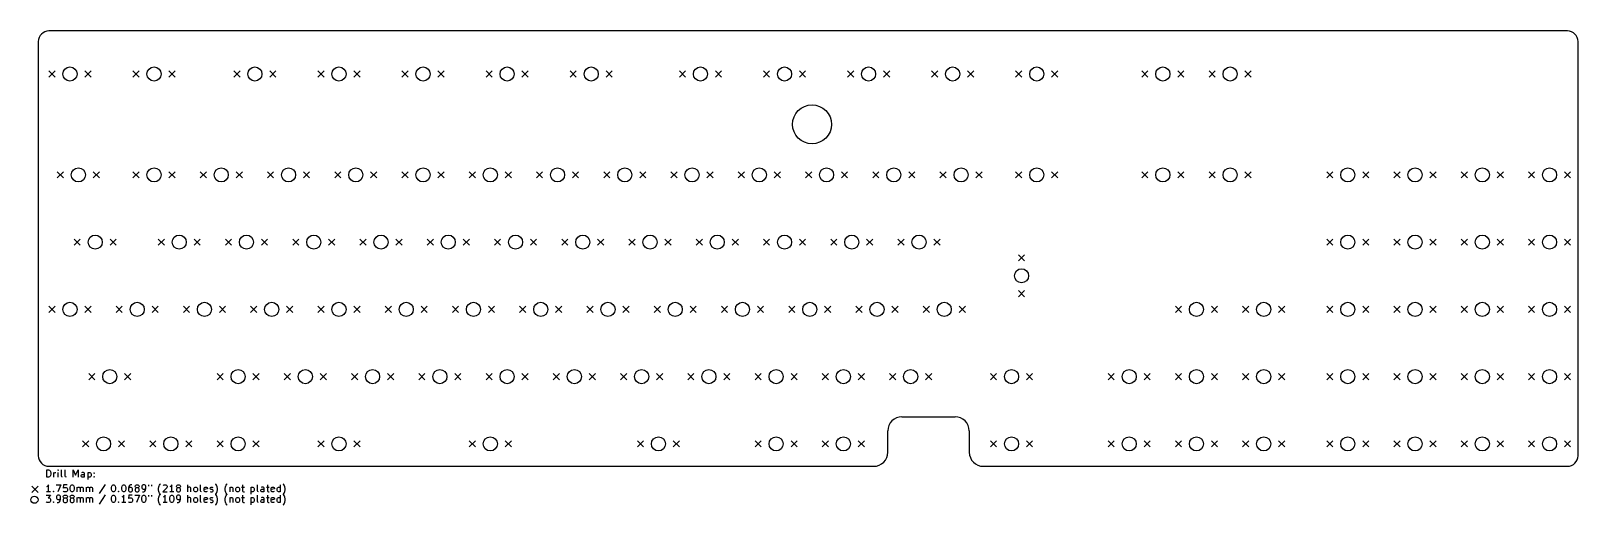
# Model space of a CAD drawing. Extents: x 0 to 17.2, y -5.6 to -0.3.
import ezdxf

# ---------------------------------------------------------------- set-up
doc = ezdxf.new("R2010")
doc.units = 0
doc.header["$MEASUREMENT"] = 0
doc.layers.add('BLACK', color=7, linetype='CONTINUOUS')

msp = doc.modelspace()

# ---------------------------------------------------------------- linework, layer by layer
at = {"layer": 'BLACK', "linetype": 'CONTINUOUS'}
for p, q in [((17.0866, -0.314961), (0.19685, -0.314961)), ((0.07874, -0.433071), (0.07874, -5.03937)), ((17.2047, -5.03937), (17.2047, -0.433071)), ((0.196457, -0.759449), (0.265354, -0.828346)), ((0.265354, -0.759449), (0.196457, -0.828346)), ((0.596457, -0.759449), (0.665354, -0.828346)), ((0.665354, -0.759449), (0.596457, -0.828346)), ((1.1315, -0.759449), (1.20039, -0.828346)), ((1.20039, -0.759449), (1.1315, -0.828346)), ((1.5315, -0.759449), (1.60039, -0.828346)), ((1.60039, -0.759449), (1.5315, -0.828346)), ((2.25354, -0.759449), (2.32244, -0.828346)), ((2.32244, -0.759449), (2.25354, -0.828346)), ((2.65354, -0.759449), (2.72244, -0.828346)), ((2.72244, -0.759449), (2.65354, -0.828346)), ((3.18858, -0.759449), (3.25748, -0.828346)), ((3.25748, -0.759449), (3.18858, -0.828346)), ((3.58858, -0.759449), (3.65748, -0.828346)), ((3.65748, -0.759449), (3.58858, -0.828346)), ((4.12362, -0.759449), (4.19252, -0.828346)), ((4.19252, -0.759449), (4.12362, -0.828346)), ((4.52362, -0.759449), (4.59252, -0.828346)), ((4.59252, -0.759449), (4.52362, -0.828346)), ((5.05866, -0.759449), (5.12756, -0.828346)), ((5.12756, -0.759449), (5.05866, -0.828346)), ((5.45866, -0.759449), (5.52756, -0.828346)), ((5.52756, -0.759449), (5.45866, -0.828346)), ((5.9937, -0.759449), (6.0626, -0.828346)), ((6.0626, -0.759449), (5.9937, -0.828346)), ((6.3937, -0.759449), (6.4626, -0.828346)), ((6.4626, -0.759449), (6.3937, -0.828346)), ((7.20925, -0.759449), (7.27815, -0.828346)), ((7.27815, -0.759449), (7.20925, -0.828346)), ((7.60925, -0.759449), (7.67815, -0.828346)), ((7.67815, -0.759449), (7.60925, -0.828346)), ((8.14429, -0.759449), (8.21319, -0.828346)), ((8.21319, -0.759449), (8.14429, -0.828346)), ((8.54429, -0.759449), (8.61319, -0.828346)), ((8.61319, -0.759449), (8.54429, -0.828346)), ((9.07933, -0.759449), (9.14823, -0.828346)), ((9.14823, -0.759449), (9.07933, -0.828346)), ((9.47933, -0.759449), (9.54823, -0.828346)), ((9.54823, -0.759449), (9.47933, -0.828346)), ((10.0144, -0.759449), (10.0833, -0.828346)), ((10.0833, -0.759449), (10.0144, -0.828346)), ((10.4144, -0.759449), (10.4833, -0.828346)), ((10.4833, -0.759449), (10.4144, -0.828346)), ((10.9494, -0.759449), (11.0183, -0.828346)), ((11.0183, -0.759449), (10.9494, -0.828346)), ((11.3494, -0.759449), (11.4183, -0.828346)), ((11.4183, -0.759449), (11.3494, -0.828346)), ((12.352, -0.759449), (12.4209, -0.828346)), ((12.4209, -0.759449), (12.352, -0.828346)), ((12.752, -0.759449), (12.8209, -0.828346)), ((12.8209, -0.759449), (12.752, -0.828346)), ((13.1, -0.759449), (13.1689, -0.828346)), ((13.1689, -0.759449), (13.1, -0.828346)), ((13.5, -0.759449), (13.5689, -0.828346)), ((13.5689, -0.759449), (13.5, -0.828346)), ((0.289961, -1.8815), (0.358858, -1.95039)), ((0.358858, -1.8815), (0.289961, -1.95039)), ((0.689961, -1.8815), (0.758858, -1.95039)), ((0.758858, -1.8815), (0.689961, -1.95039)), ((1.1315, -1.8815), (1.20039, -1.95039)), ((1.20039, -1.8815), (1.1315, -1.95039)), ((1.5315, -1.8815), (1.60039, -1.95039)), ((1.60039, -1.8815), (1.5315, -1.95039)), ((1.87953, -1.8815), (1.94843, -1.95039)), ((1.94843, -1.8815), (1.87953, -1.95039)), ((2.27953, -1.8815), (2.34843, -1.95039)), ((2.34843, -1.8815), (2.27953, -1.95039)), ((2.62756, -1.8815), (2.69646, -1.95039)), ((2.69646, -1.8815), (2.62756, -1.95039)), ((3.02756, -1.8815), (3.09646, -1.95039)), ((3.09646, -1.8815), (3.02756, -1.95039)), ((3.37559, -1.8815), (3.44449, -1.95039)), ((3.44449, -1.8815), (3.37559, -1.95039)), ((3.77559, -1.8815), (3.84449, -1.95039)), ((3.84449, -1.8815), (3.77559, -1.95039)), ((4.12362, -1.8815), (4.19252, -1.95039)), ((4.19252, -1.8815), (4.12362, -1.95039)), ((4.52362, -1.8815), (4.59252, -1.95039)), ((4.59252, -1.8815), (4.52362, -1.95039)), ((4.87165, -1.8815), (4.94055, -1.95039)), ((4.94055, -1.8815), (4.87165, -1.95039)), ((5.27165, -1.8815), (5.34055, -1.95039)), ((5.34055, -1.8815), (5.27165, -1.95039)), ((5.61969, -1.8815), (5.68858, -1.95039)), ((5.68858, -1.8815), (5.61969, -1.95039)), ((6.01969, -1.8815), (6.08858, -1.95039)), ((6.08858, -1.8815), (6.01969, -1.95039)), ((6.36772, -1.8815), (6.43661, -1.95039)), ((6.43661, -1.8815), (6.36772, -1.95039)), ((6.76772, -1.8815), (6.83661, -1.95039)), ((6.83661, -1.8815), (6.76772, -1.95039)), ((7.11575, -1.8815), (7.18465, -1.95039)), ((7.18465, -1.8815), (7.11575, -1.95039)), ((7.51575, -1.8815), (7.58465, -1.95039)), ((7.58465, -1.8815), (7.51575, -1.95039)), ((7.86378, -1.8815), (7.93268, -1.95039)), ((7.93268, -1.8815), (7.86378, -1.95039)), ((8.26378, -1.8815), (8.33268, -1.95039)), ((8.33268, -1.8815), (8.26378, -1.95039)), ((8.61181, -1.8815), (8.68071, -1.95039)), ((8.68071, -1.8815), (8.61181, -1.95039)), ((9.01181, -1.8815), (9.08071, -1.95039)), ((9.08071, -1.8815), (9.01181, -1.95039)), ((9.35984, -1.8815), (9.42874, -1.95039)), ((9.42874, -1.8815), (9.35984, -1.95039)), ((9.75984, -1.8815), (9.82874, -1.95039)), ((9.82874, -1.8815), (9.75984, -1.95039)), ((10.1079, -1.8815), (10.1768, -1.95039)), ((10.1768, -1.8815), (10.1079, -1.95039)), ((10.5079, -1.8815), (10.5768, -1.95039)), ((10.5768, -1.8815), (10.5079, -1.95039)), ((10.9494, -1.8815), (11.0183, -1.95039)), ((11.0183, -1.8815), (10.9494, -1.95039)), ((11.3494, -1.8815), (11.4183, -1.95039)), ((11.4183, -1.8815), (11.3494, -1.95039)), ((12.352, -1.8815), (12.4209, -1.95039)), ((12.4209, -1.8815), (12.352, -1.95039)), ((12.752, -1.8815), (12.8209, -1.95039)), ((12.8209, -1.8815), (12.752, -1.95039)), ((13.1, -1.8815), (13.1689, -1.95039)), ((13.1689, -1.8815), (13.1, -1.95039)), ((13.5, -1.8815), (13.5689, -1.95039)), ((13.5689, -1.8815), (13.5, -1.95039)), ((14.4091, -1.8815), (14.478, -1.95039)), ((14.478, -1.8815), (14.4091, -1.95039)), ((14.8091, -1.8815), (14.878, -1.95039)), ((14.878, -1.8815), (14.8091, -1.95039)), ((15.1571, -1.8815), (15.226, -1.95039)), ((15.226, -1.8815), (15.1571, -1.95039)), ((15.5571, -1.8815), (15.626, -1.95039)), ((15.626, -1.8815), (15.5571, -1.95039)), ((15.9051, -1.8815), (15.974, -1.95039)), ((15.974, -1.8815), (15.9051, -1.95039)), ((16.3051, -1.8815), (16.374, -1.95039)), ((16.374, -1.8815), (16.3051, -1.95039)), ((16.6531, -1.8815), (16.722, -1.95039)), ((16.722, -1.8815), (16.6531, -1.95039)), ((17.0531, -1.8815), (17.122, -1.95039)), ((17.122, -1.8815), (17.0531, -1.95039)), ((0.476969, -2.62953), (0.545866, -2.69843)), ((0.545866, -2.62953), (0.476969, -2.69843)), ((0.876969, -2.62953), (0.945866, -2.69843)), ((0.945866, -2.62953), (0.876969, -2.69843)), ((1.41201, -2.62953), (1.48091, -2.69843)), ((1.48091, -2.62953), (1.41201, -2.69843)), ((1.81201, -2.62953), (1.88091, -2.69843)), ((1.88091, -2.62953), (1.81201, -2.69843)), ((2.16004, -2.62953), (2.22894, -2.69843)), ((2.22894, -2.62953), (2.16004, -2.69843)), ((2.56004, -2.62953), (2.62894, -2.69843)), ((2.62894, -2.62953), (2.56004, -2.69843)), ((2.90807, -2.62953), (2.97697, -2.69843)), ((2.97697, -2.62953), (2.90807, -2.69843)), ((3.30807, -2.62953), (3.37697, -2.69843)), ((3.37697, -2.62953), (3.30807, -2.69843)), ((3.6561, -2.62953), (3.725, -2.69843)), ((3.725, -2.62953), (3.6561, -2.69843)), ((4.0561, -2.62953), (4.125, -2.69843)), ((4.125, -2.62953), (4.0561, -2.69843)), ((4.40413, -2.62953), (4.47303, -2.69843)), ((4.47303, -2.62953), (4.40413, -2.69843)), ((4.80413, -2.62953), (4.87303, -2.69843)), ((4.87303, -2.62953), (4.80413, -2.69843)), ((5.15217, -2.62953), (5.22106, -2.69843)), ((5.22106, -2.62953), (5.15217, -2.69843)), ((5.55217, -2.62953), (5.62106, -2.69843)), ((5.62106, -2.62953), (5.55217, -2.69843)), ((5.9002, -2.62953), (5.96909, -2.69843)), ((5.96909, -2.62953), (5.9002, -2.69843)), ((6.3002, -2.62953), (6.36909, -2.69843)), ((6.36909, -2.62953), (6.3002, -2.69843)), ((6.64823, -2.62953), (6.71713, -2.69843)), ((6.71713, -2.62953), (6.64823, -2.69843)), ((7.04823, -2.62953), (7.11713, -2.69843)), ((7.11713, -2.62953), (7.04823, -2.69843)), ((7.39626, -2.62953), (7.46516, -2.69843)), ((7.46516, -2.62953), (7.39626, -2.69843)), ((7.79626, -2.62953), (7.86516, -2.69843)), ((7.86516, -2.62953), (7.79626, -2.69843)), ((8.14429, -2.62953), (8.21319, -2.69843)), ((8.21319, -2.62953), (8.14429, -2.69843)), ((8.54429, -2.62953), (8.61319, -2.69843)), ((8.61319, -2.62953), (8.54429, -2.69843)), ((8.89232, -2.62953), (8.96122, -2.69843)), ((8.96122, -2.62953), (8.89232, -2.69843)), ((9.29232, -2.62953), (9.36122, -2.69843)), ((9.36122, -2.62953), (9.29232, -2.69843)), ((9.64035, -2.62953), (9.70925, -2.69843)), ((9.70925, -2.62953), (9.64035, -2.69843)), ((10.0404, -2.62953), (10.1093, -2.69843)), ((10.1093, -2.62953), (10.0404, -2.69843)), ((14.4091, -2.62953), (14.478, -2.69843)), ((14.478, -2.62953), (14.4091, -2.69843)), ((14.8091, -2.62953), (14.878, -2.69843)), ((14.878, -2.62953), (14.8091, -2.69843)), ((15.1571, -2.62953), (15.226, -2.69843)), ((15.226, -2.62953), (15.1571, -2.69843)), ((15.5571, -2.62953), (15.626, -2.69843)), ((15.626, -2.62953), (15.5571, -2.69843)), ((15.9051, -2.62953), (15.974, -2.69843)), ((15.974, -2.62953), (15.9051, -2.69843)), ((16.3051, -2.62953), (16.374, -2.69843)), ((16.374, -2.62953), (16.3051, -2.69843)), ((16.6531, -2.62953), (16.722, -2.69843)), ((16.722, -2.62953), (16.6531, -2.69843)), ((17.0531, -2.62953), (17.122, -2.69843)), ((17.122, -2.62953), (17.0531, -2.69843)), ((10.9801, -2.80354), (11.049, -2.87244)), ((11.049, -2.80354), (10.9801, -2.87244)), ((10.9801, -3.20354), (11.049, -3.27244)), ((11.049, -3.20354), (10.9801, -3.27244)), ((0.196457, -3.37756), (0.265354, -3.44646)), ((0.265354, -3.37756), (0.196457, -3.44646)), ((0.596457, -3.37756), (0.665354, -3.44646)), ((0.665354, -3.37756), (0.596457, -3.44646)), ((0.944488, -3.37756), (1.01339, -3.44646)), ((1.01339, -3.37756), (0.944488, -3.44646)), ((1.34449, -3.37756), (1.41339, -3.44646)), ((1.41339, -3.37756), (1.34449, -3.44646)), ((1.69252, -3.37756), (1.76142, -3.44646)), ((1.76142, -3.37756), (1.69252, -3.44646)), ((2.09252, -3.37756), (2.16142, -3.44646)), ((2.16142, -3.37756), (2.09252, -3.44646)), ((2.44055, -3.37756), (2.50945, -3.44646)), ((2.50945, -3.37756), (2.44055, -3.44646)), ((2.84055, -3.37756), (2.90945, -3.44646)), ((2.90945, -3.37756), (2.84055, -3.44646)), ((3.18858, -3.37756), (3.25748, -3.44646)), ((3.25748, -3.37756), (3.18858, -3.44646)), ((3.58858, -3.37756), (3.65748, -3.44646)), ((3.65748, -3.37756), (3.58858, -3.44646)), ((3.93661, -3.37756), (4.00551, -3.44646)), ((4.00551, -3.37756), (3.93661, -3.44646)), ((4.33661, -3.37756), (4.40551, -3.44646)), ((4.40551, -3.37756), (4.33661, -3.44646)), ((4.68465, -3.37756), (4.75354, -3.44646)), ((4.75354, -3.37756), (4.68465, -3.44646)), ((5.08465, -3.37756), (5.15354, -3.44646)), ((5.15354, -3.37756), (5.08465, -3.44646)), ((5.43268, -3.37756), (5.50157, -3.44646)), ((5.50157, -3.37756), (5.43268, -3.44646)), ((5.83268, -3.37756), (5.90157, -3.44646)), ((5.90157, -3.37756), (5.83268, -3.44646)), ((6.18071, -3.37756), (6.24961, -3.44646)), ((6.24961, -3.37756), (6.18071, -3.44646)), ((6.58071, -3.37756), (6.64961, -3.44646)), ((6.64961, -3.37756), (6.58071, -3.44646)), ((6.92874, -3.37756), (6.99764, -3.44646)), ((6.99764, -3.37756), (6.92874, -3.44646)), ((7.32874, -3.37756), (7.39764, -3.44646)), ((7.39764, -3.37756), (7.32874, -3.44646)), ((7.67677, -3.37756), (7.74567, -3.44646)), ((7.74567, -3.37756), (7.67677, -3.44646)), ((8.07677, -3.37756), (8.14567, -3.44646)), ((8.14567, -3.37756), (8.07677, -3.44646)), ((8.4248, -3.37756), (8.4937, -3.44646)), ((8.4937, -3.37756), (8.4248, -3.44646)), ((8.8248, -3.37756), (8.8937, -3.44646)), ((8.8937, -3.37756), (8.8248, -3.44646)), ((9.17283, -3.37756), (9.24173, -3.44646)), ((9.24173, -3.37756), (9.17283, -3.44646)), ((9.57283, -3.37756), (9.64173, -3.44646)), ((9.64173, -3.37756), (9.57283, -3.44646)), ((9.92087, -3.37756), (9.98976, -3.44646)), ((9.98976, -3.37756), (9.92087, -3.44646)), ((10.3209, -3.37756), (10.3898, -3.44646)), ((10.3898, -3.37756), (10.3209, -3.44646)), ((12.726, -3.37756), (12.7949, -3.44646)), ((12.7949, -3.37756), (12.726, -3.44646)), ((13.126, -3.37756), (13.1949, -3.44646)), ((13.1949, -3.37756), (13.126, -3.44646)), ((13.474, -3.37756), (13.5429, -3.44646)), ((13.5429, -3.37756), (13.474, -3.44646)), ((13.874, -3.37756), (13.9429, -3.44646)), ((13.9429, -3.37756), (13.874, -3.44646)), ((14.4091, -3.37756), (14.478, -3.44646)), ((14.478, -3.37756), (14.4091, -3.44646)), ((14.8091, -3.37756), (14.878, -3.44646)), ((14.878, -3.37756), (14.8091, -3.44646)), ((15.1571, -3.37756), (15.226, -3.44646)), ((15.226, -3.37756), (15.1571, -3.44646)), ((15.5571, -3.37756), (15.626, -3.44646)), ((15.626, -3.37756), (15.5571, -3.44646)), ((15.9051, -3.37756), (15.974, -3.44646)), ((15.974, -3.37756), (15.9051, -3.44646)), ((16.3051, -3.37756), (16.374, -3.44646)), ((16.374, -3.37756), (16.3051, -3.44646)), ((16.6531, -3.37756), (16.722, -3.44646)), ((16.722, -3.37756), (16.6531, -3.44646)), ((17.0531, -3.37756), (17.122, -3.44646)), ((17.122, -3.37756), (17.0531, -3.44646)), ((0.63937, -4.12559), (0.708268, -4.19449)), ((0.708268, -4.12559), (0.63937, -4.19449)), ((1.03937, -4.12559), (1.10827, -4.19449)), ((1.10827, -4.12559), (1.03937, -4.19449)), ((2.06654, -4.12559), (2.13543, -4.19449)), ((2.13543, -4.12559), (2.06654, -4.19449)), ((2.46654, -4.12559), (2.53543, -4.19449)), ((2.53543, -4.12559), (2.46654, -4.19449)), ((2.81457, -4.12559), (2.88346, -4.19449)), ((2.88346, -4.12559), (2.81457, -4.19449)), ((3.21457, -4.12559), (3.28346, -4.19449)), ((3.28346, -4.12559), (3.21457, -4.19449)), ((3.5626, -4.12559), (3.6315, -4.19449)), ((3.6315, -4.12559), (3.5626, -4.19449)), ((3.9626, -4.12559), (4.0315, -4.19449)), ((4.0315, -4.12559), (3.9626, -4.19449)), ((4.31063, -4.12559), (4.37953, -4.19449)), ((4.37953, -4.12559), (4.31063, -4.19449)), ((4.71063, -4.12559), (4.77953, -4.19449)), ((4.77953, -4.12559), (4.71063, -4.19449)), ((5.05866, -4.12559), (5.12756, -4.19449)), ((5.12756, -4.12559), (5.05866, -4.19449)), ((5.45866, -4.12559), (5.52756, -4.19449)), ((5.52756, -4.12559), (5.45866, -4.19449)), ((5.80669, -4.12559), (5.87559, -4.19449)), ((5.87559, -4.12559), (5.80669, -4.19449)), ((6.20669, -4.12559), (6.27559, -4.19449)), ((6.27559, -4.12559), (6.20669, -4.19449)), ((6.55472, -4.12559), (6.62362, -4.19449)), ((6.62362, -4.12559), (6.55472, -4.19449)), ((6.95472, -4.12559), (7.02362, -4.19449)), ((7.02362, -4.12559), (6.95472, -4.19449)), ((7.30276, -4.12559), (7.37165, -4.19449)), ((7.37165, -4.12559), (7.30276, -4.19449)), ((7.70276, -4.12559), (7.77165, -4.19449)), ((7.77165, -4.12559), (7.70276, -4.19449)), ((8.05079, -4.12559), (8.11969, -4.19449)), ((8.11969, -4.12559), (8.05079, -4.19449)), ((8.45079, -4.12559), (8.51969, -4.19449)), ((8.51969, -4.12559), (8.45079, -4.19449)), ((8.79882, -4.12559), (8.86772, -4.19449)), ((8.86772, -4.12559), (8.79882, -4.19449)), ((9.19882, -4.12559), (9.26772, -4.19449)), ((9.26772, -4.12559), (9.19882, -4.19449)), ((9.54685, -4.12559), (9.61575, -4.19449)), ((9.61575, -4.12559), (9.54685, -4.19449)), ((9.94685, -4.12559), (10.0157, -4.19449)), ((10.0157, -4.12559), (9.94685, -4.19449)), ((10.6689, -4.12559), (10.7378, -4.19449)), ((10.7378, -4.12559), (10.6689, -4.19449)), ((11.0689, -4.12559), (11.1378, -4.19449)), ((11.1378, -4.12559), (11.0689, -4.19449)), ((11.978, -4.12559), (12.0469, -4.19449)), ((12.0469, -4.12559), (11.978, -4.19449)), ((12.378, -4.12559), (12.4469, -4.19449)), ((12.4469, -4.12559), (12.378, -4.19449)), ((12.726, -4.12559), (12.7949, -4.19449)), ((12.7949, -4.12559), (12.726, -4.19449)), ((13.126, -4.12559), (13.1949, -4.19449)), ((13.1949, -4.12559), (13.126, -4.19449)), ((13.474, -4.12559), (13.5429, -4.19449)), ((13.5429, -4.12559), (13.474, -4.19449)), ((13.874, -4.12559), (13.9429, -4.19449)), ((13.9429, -4.12559), (13.874, -4.19449)), ((14.4091, -4.12559), (14.478, -4.19449)), ((14.478, -4.12559), (14.4091, -4.19449)), ((14.8091, -4.12559), (14.878, -4.19449)), ((14.878, -4.12559), (14.8091, -4.19449)), ((15.1571, -4.12559), (15.226, -4.19449)), ((15.226, -4.12559), (15.1571, -4.19449)), ((15.5571, -4.12559), (15.626, -4.19449)), ((15.626, -4.12559), (15.5571, -4.19449)), ((15.9051, -4.12559), (15.974, -4.19449)), ((15.974, -4.12559), (15.9051, -4.19449)), ((16.3051, -4.12559), (16.374, -4.19449)), ((16.374, -4.12559), (16.3051, -4.19449)), ((16.6531, -4.12559), (16.722, -4.19449)), ((16.722, -4.12559), (16.6531, -4.19449)), ((17.0531, -4.12559), (17.122, -4.19449)), ((17.122, -4.12559), (17.0531, -4.19449)), ((9.68504, -4.6063), (10.2756, -4.6063)), ((9.52756, -5), (9.52756, -4.76378)), ((10.4331, -4.76378), (10.4331, -5)), ((0.570472, -4.87362), (0.63937, -4.94252)), ((0.63937, -4.87362), (0.570472, -4.94252)), ((0.970472, -4.87362), (1.03937, -4.94252)), ((1.03937, -4.87362), (0.970472, -4.94252)), ((1.3185, -4.87362), (1.3874, -4.94252)), ((1.3874, -4.87362), (1.3185, -4.94252)), ((1.7185, -4.87362), (1.7874, -4.94252)), ((1.7874, -4.87362), (1.7185, -4.94252)), ((2.06654, -4.87362), (2.13543, -4.94252)), ((2.13543, -4.87362), (2.06654, -4.94252)), ((2.46654, -4.87362), (2.53543, -4.94252)), ((2.53543, -4.87362), (2.46654, -4.94252)), ((3.18858, -4.87362), (3.25748, -4.94252)), ((3.25748, -4.87362), (3.18858, -4.94252)), ((3.58858, -4.87362), (3.65748, -4.94252)), ((3.65748, -4.87362), (3.58858, -4.94252)), ((4.87165, -4.87362), (4.94055, -4.94252)), ((4.94055, -4.87362), (4.87165, -4.94252)), ((5.27165, -4.87362), (5.34055, -4.94252)), ((5.34055, -4.87362), (5.27165, -4.94252)), ((6.74173, -4.87362), (6.81063, -4.94252)), ((6.81063, -4.87362), (6.74173, -4.94252)), ((7.14173, -4.87362), (7.21063, -4.94252)), ((7.21063, -4.87362), (7.14173, -4.94252)), ((8.05079, -4.87362), (8.11969, -4.94252)), ((8.11969, -4.87362), (8.05079, -4.94252)), ((8.45079, -4.87362), (8.51969, -4.94252)), ((8.51969, -4.87362), (8.45079, -4.94252)), ((8.79882, -4.87362), (8.86772, -4.94252)), ((8.86772, -4.87362), (8.79882, -4.94252)), ((9.19882, -4.87362), (9.26772, -4.94252)), ((9.26772, -4.87362), (9.19882, -4.94252)), ((10.6689, -4.87362), (10.7378, -4.94252)), ((10.7378, -4.87362), (10.6689, -4.94252)), ((11.0689, -4.87362), (11.1378, -4.94252)), ((11.1378, -4.87362), (11.0689, -4.94252)), ((11.978, -4.87362), (12.0469, -4.94252)), ((12.0469, -4.87362), (11.978, -4.94252)), ((12.378, -4.87362), (12.4469, -4.94252)), ((12.4469, -4.87362), (12.378, -4.94252)), ((12.726, -4.87362), (12.7949, -4.94252)), ((12.7949, -4.87362), (12.726, -4.94252)), ((13.126, -4.87362), (13.1949, -4.94252)), ((13.1949, -4.87362), (13.126, -4.94252)), ((13.474, -4.87362), (13.5429, -4.94252)), ((13.5429, -4.87362), (13.474, -4.94252)), ((13.874, -4.87362), (13.9429, -4.94252)), ((13.9429, -4.87362), (13.874, -4.94252)), ((14.4091, -4.87362), (14.478, -4.94252)), ((14.478, -4.87362), (14.4091, -4.94252)), ((14.8091, -4.87362), (14.878, -4.94252)), ((14.878, -4.87362), (14.8091, -4.94252)), ((15.1571, -4.87362), (15.226, -4.94252)), ((15.226, -4.87362), (15.1571, -4.94252)), ((15.5571, -4.87362), (15.626, -4.94252)), ((15.626, -4.87362), (15.5571, -4.94252)), ((15.9051, -4.87362), (15.974, -4.94252)), ((15.974, -4.87362), (15.9051, -4.94252)), ((16.3051, -4.87362), (16.374, -4.94252)), ((16.374, -4.87362), (16.3051, -4.94252)), ((16.6531, -4.87362), (16.722, -4.94252)), ((16.722, -4.87362), (16.6531, -4.94252)), ((17.0531, -4.87362), (17.122, -4.94252)), ((17.122, -4.87362), (17.0531, -4.94252)), ((0.19685, -5.15748), (9.37008, -5.15748)), ((10.5906, -5.15748), (17.0866, -5.15748)), ((0.173273, -5.27696), (0.173273, -5.19822)), ((0.173273, -5.19822), (0.192021, -5.19822)), ((0.192021, -5.27696), (0.173273, -5.27696)), ((0.192021, -5.19822), (0.20327, -5.20197)), ((0.20327, -5.27321), (0.192021, -5.27696)), ((0.20327, -5.20197), (0.210769, -5.20947)), ((0.210769, -5.26571), (0.20327, -5.27321)), ((0.210769, -5.20947), (0.214518, -5.21697)), ((0.214518, -5.25821), (0.210769, -5.26571)), ((0.214518, -5.21697), (0.218268, -5.23196)), ((0.218268, -5.24321), (0.214518, -5.25821)), ((0.218268, -5.23196), (0.218268, -5.24321)), ((0.252014, -5.27696), (0.252014, -5.22447)), ((0.252014, -5.23946), (0.255763, -5.23196)), ((0.255763, -5.23196), (0.259513, -5.22822)), ((0.259513, -5.22822), (0.267012, -5.22447)), ((0.267012, -5.22447), (0.274511, -5.22447)), ((0.300757, -5.19822), (0.297008, -5.20197)), ((0.297008, -5.20197), (0.300757, -5.20572)), ((0.304507, -5.20197), (0.300757, -5.19822)), ((0.300757, -5.19822), (0.300757, -5.20572)), ((0.300757, -5.20572), (0.304507, -5.20197)), ((0.300757, -5.27696), (0.300757, -5.22447)), ((0.338253, -5.26571), (0.338253, -5.19822)), ((0.342002, -5.27321), (0.338253, -5.26571)), ((0.349501, -5.27696), (0.342002, -5.27321)), ((0.379498, -5.26571), (0.379498, -5.19822)), ((0.383247, -5.27321), (0.379498, -5.26571)), ((0.390746, -5.27696), (0.383247, -5.27321)), ((0.467986, -5.27696), (0.467986, -5.19822)), ((0.467986, -5.19822), (0.494233, -5.25446)), ((0.494233, -5.25446), (0.52048, -5.19822)), ((0.52048, -5.19822), (0.52048, -5.27696)), ((0.554226, -5.25821), (0.557975, -5.25071)), ((0.554226, -5.26571), (0.554226, -5.25821)), ((0.557975, -5.27321), (0.554226, -5.26571)), ((0.565474, -5.22447), (0.557975, -5.22822)), ((0.557975, -5.25071), (0.565474, -5.24696)), ((0.565474, -5.27696), (0.557975, -5.27321)), ((0.580472, -5.22447), (0.565474, -5.22447)), ((0.565474, -5.24696), (0.584222, -5.24696)), ((0.584222, -5.27696), (0.565474, -5.27696)), ((0.587971, -5.22822), (0.580472, -5.22447)), ((0.584222, -5.24696), (0.591721, -5.24321)), ((0.591721, -5.27321), (0.584222, -5.27696)), ((0.591721, -5.23571), (0.587971, -5.22822)), ((0.591721, -5.27696), (0.591721, -5.23571)), ((0.629216, -5.22447), (0.629216, -5.30321)), ((0.629216, -5.22822), (0.636715, -5.22447)), ((0.636715, -5.27696), (0.629216, -5.27321)), ((0.636715, -5.22447), (0.651714, -5.22447)), ((0.651714, -5.27696), (0.636715, -5.27696)), ((0.651714, -5.22447), (0.659213, -5.22822)), ((0.659213, -5.27321), (0.651714, -5.27696)), ((0.659213, -5.22822), (0.662962, -5.23196)), ((0.662962, -5.26946), (0.659213, -5.27321)), ((0.662962, -5.23196), (0.666712, -5.23946)), ((0.666712, -5.26196), (0.662962, -5.26946)), ((0.666712, -5.23946), (0.666712, -5.26196)), ((0.696708, -5.23196), (0.700457, -5.22822)), ((0.700457, -5.23571), (0.696708, -5.23196)), ((0.696708, -5.27321), (0.700457, -5.26946)), ((0.700457, -5.27696), (0.696708, -5.27321)), ((0.700457, -5.22822), (0.704207, -5.23196)), ((0.700457, -5.22822), (0.700457, -5.23571)), ((0.704207, -5.23196), (0.700457, -5.23571)), ((0.700457, -5.26946), (0.704207, -5.27321)), ((0.700457, -5.26946), (0.700457, -5.27696)), ((0.704207, -5.27321), (0.700457, -5.27696)), ((0.006888, -5.37894), (0.075786, -5.44783)), ((0.075786, -5.37894), (0.006888, -5.44783)), ((0.165774, -5.47971), (0.214518, -5.47971)), ((0.177023, -5.38232), (0.169524, -5.38607)), ((0.214518, -5.44231), (0.169524, -5.44231)), ((0.184522, -5.37482), (0.177023, -5.38232)), ((0.192021, -5.36357), (0.184522, -5.37482)), ((0.214518, -5.47971), (0.188271, -5.50971)), ((0.192021, -5.44231), (0.192021, -5.36357)), ((0.244514, -5.43856), (0.248264, -5.43481)), ((0.248264, -5.44231), (0.244514, -5.43856)), ((0.248264, -5.43481), (0.252014, -5.43856)), ((0.248264, -5.43481), (0.248264, -5.44231)), ((0.252014, -5.43856), (0.248264, -5.44231)), ((0.27826, -5.36357), (0.330754, -5.36357)), ((0.285759, -5.48721), (0.28201, -5.49471)), ((0.28201, -5.49471), (0.28201, -5.51346)), ((0.289509, -5.48346), (0.285759, -5.48721)), ((0.297008, -5.47971), (0.289509, -5.48346)), ((0.330754, -5.36357), (0.297008, -5.44231)), ((0.312006, -5.47971), (0.297008, -5.47971)), ((0.319505, -5.48346), (0.312006, -5.47971)), ((0.323255, -5.48721), (0.319505, -5.48346)), ((0.327004, -5.49471), (0.323255, -5.48721)), ((0.327004, -5.52471), (0.327004, -5.49471)), ((0.36075, -5.36357), (0.357, -5.40107)), ((0.357, -5.40107), (0.36075, -5.39732)), ((0.36075, -5.43856), (0.357, -5.43481)), ((0.357, -5.49471), (0.36075, -5.48721)), ((0.357, -5.49846), (0.357, -5.49471)), ((0.36075, -5.50596), (0.357, -5.49846)), ((0.398245, -5.36357), (0.36075, -5.36357)), ((0.36075, -5.39732), (0.368249, -5.39357)), ((0.368249, -5.44231), (0.36075, -5.43856)), ((0.36075, -5.48721), (0.364499, -5.48346)), ((0.364499, -5.50971), (0.36075, -5.50596)), ((0.364499, -5.48346), (0.371999, -5.47971)), ((0.368249, -5.39357), (0.386997, -5.39357)), ((0.386997, -5.44231), (0.368249, -5.44231)), ((0.371999, -5.47971), (0.386997, -5.47971)), ((0.386997, -5.39357), (0.394496, -5.39732)), ((0.394496, -5.43856), (0.386997, -5.44231)), ((0.386997, -5.47971), (0.394496, -5.48346)), ((0.394496, -5.39732), (0.398245, -5.40107)), ((0.398245, -5.43481), (0.394496, -5.43856)), ((0.394496, -5.48346), (0.398245, -5.48721)), ((0.398245, -5.50596), (0.394496, -5.50971)), ((0.398245, -5.40107), (0.401995, -5.40857)), ((0.401995, -5.42732), (0.398245, -5.43481)), ((0.398245, -5.48721), (0.401995, -5.49471)), ((0.401995, -5.49846), (0.398245, -5.50596)), ((0.401995, -5.40857), (0.401995, -5.42732)), ((0.401995, -5.49471), (0.401995, -5.49846)), ((0.431991, -5.39357), (0.435741, -5.37857)), ((0.431991, -5.41232), (0.431991, -5.39357)), ((0.435741, -5.42732), (0.431991, -5.41232)), ((0.431991, -5.49471), (0.435741, -5.48721)), ((0.431991, -5.49846), (0.431991, -5.49471)), ((0.435741, -5.50596), (0.431991, -5.49846)), ((0.435741, -5.37857), (0.43949, -5.37107)), ((0.43949, -5.43481), (0.435741, -5.42732)), ((0.435741, -5.48721), (0.43949, -5.48346)), ((0.43949, -5.50971), (0.435741, -5.50596)), ((0.43949, -5.37107), (0.44324, -5.36732)), ((0.44324, -5.43856), (0.43949, -5.43481)), ((0.43949, -5.48346), (0.446989, -5.47971)), ((0.44324, -5.36732), (0.450739, -5.36357)), ((0.450739, -5.44231), (0.44324, -5.43856)), ((0.446989, -5.47971), (0.461987, -5.47971)), ((0.450739, -5.36357), (0.458238, -5.36357)), ((0.458238, -5.44231), (0.450739, -5.44231)), ((0.458238, -5.36357), (0.465737, -5.36732)), ((0.465737, -5.43856), (0.458238, -5.44231)), ((0.461987, -5.47971), (0.469486, -5.48346)), ((0.465737, -5.36732), (0.469486, -5.37107)), ((0.469486, -5.43481), (0.465737, -5.43856)), ((0.469486, -5.37107), (0.473236, -5.37857)), ((0.473236, -5.42732), (0.469486, -5.43481)), ((0.469486, -5.48346), (0.473236, -5.48721)), ((0.473236, -5.50596), (0.469486, -5.50971)), ((0.473236, -5.37857), (0.476985, -5.39357)), ((0.476985, -5.41232), (0.473236, -5.42732)), ((0.473236, -5.48721), (0.476985, -5.49471)), ((0.476985, -5.49846), (0.473236, -5.50596)), ((0.476985, -5.39357), (0.476985, -5.41232)), ((0.476985, -5.49471), (0.476985, -5.49846)), ((0.510731, -5.44231), (0.510731, -5.38982)), ((0.510731, -5.39732), (0.514481, -5.39357)), ((0.510731, -5.55846), (0.510731, -5.50596)), ((0.514481, -5.39357), (0.52198, -5.38982)), ((0.514481, -5.50971), (0.52198, -5.50596)), ((0.52198, -5.38982), (0.533228, -5.38982)), ((0.52198, -5.50596), (0.533228, -5.50596)), ((0.533228, -5.38982), (0.540727, -5.39357)), ((0.533228, -5.50596), (0.540727, -5.50971)), ((0.540727, -5.39357), (0.544477, -5.40107)), ((0.544477, -5.40107), (0.548226, -5.39357)), ((0.544477, -5.40107), (0.544477, -5.44231)), ((0.548226, -5.39357), (0.555726, -5.38982)), ((0.548226, -5.50971), (0.555726, -5.50596)), ((0.555726, -5.38982), (0.566974, -5.38982)), ((0.555726, -5.50596), (0.566974, -5.50596)), ((0.566974, -5.38982), (0.574473, -5.39357)), ((0.566974, -5.50596), (0.574473, -5.50971)), ((0.574473, -5.39357), (0.578223, -5.40107)), ((0.578223, -5.40107), (0.578223, -5.44231)), ((0.615718, -5.44231), (0.615718, -5.38982)), ((0.615718, -5.39732), (0.619468, -5.39357)), ((0.615718, -5.55846), (0.615718, -5.50596)), ((0.619468, -5.39357), (0.626967, -5.38982)), ((0.619468, -5.50971), (0.626967, -5.50596)), ((0.626967, -5.38982), (0.638215, -5.38982)), ((0.626967, -5.50596), (0.638215, -5.50596)), ((0.638215, -5.38982), (0.645714, -5.39357)), ((0.638215, -5.50596), (0.645714, -5.50971)), ((0.645714, -5.39357), (0.649464, -5.40107)), ((0.649464, -5.40107), (0.653213, -5.39357)), ((0.649464, -5.40107), (0.649464, -5.44231)), ((0.653213, -5.39357), (0.660712, -5.38982)), ((0.653213, -5.50971), (0.660712, -5.50596)), ((0.660712, -5.38982), (0.671961, -5.38982)), ((0.660712, -5.50596), (0.671961, -5.50596)), ((0.671961, -5.38982), (0.67946, -5.39357)), ((0.671961, -5.50596), (0.67946, -5.50971)), ((0.67946, -5.39357), (0.68321, -5.40107)), ((0.68321, -5.40107), (0.68321, -5.44231)), ((0.824192, -5.35982), (0.7567, -5.46106)), ((0.824192, -5.47597), (0.7567, -5.5772)), ((0.893933, -5.39357), (0.897683, -5.37857)), ((0.893933, -5.41232), (0.893933, -5.39357)), ((0.897683, -5.42732), (0.893933, -5.41232)), ((0.893933, -5.50971), (0.897683, -5.49471)), ((0.897683, -5.37857), (0.901432, -5.37107)), ((0.901432, -5.43481), (0.897683, -5.42732)), ((0.897683, -5.49471), (0.901432, -5.48721)), ((0.901432, -5.37107), (0.905182, -5.36732)), ((0.905182, -5.43856), (0.901432, -5.43481)), ((0.901432, -5.48721), (0.905182, -5.48346)), ((0.905182, -5.36732), (0.912681, -5.36357)), ((0.912681, -5.44231), (0.905182, -5.43856)), ((0.905182, -5.48346), (0.912681, -5.47971)), ((0.912681, -5.36357), (0.92018, -5.36357)), ((0.92018, -5.44231), (0.912681, -5.44231)), ((0.912681, -5.47971), (0.92018, -5.47971)), ((0.92018, -5.36357), (0.927679, -5.36732)), ((0.927679, -5.43856), (0.92018, -5.44231)), ((0.92018, -5.47971), (0.927679, -5.48346)), ((0.927679, -5.36732), (0.931429, -5.37107)), ((0.931429, -5.43481), (0.927679, -5.43856)), ((0.927679, -5.48346), (0.931429, -5.48721)), ((0.931429, -5.37107), (0.935178, -5.37857)), ((0.935178, -5.42732), (0.931429, -5.43481)), ((0.931429, -5.48721), (0.935178, -5.49471)), ((0.935178, -5.37857), (0.938928, -5.39357)), ((0.938928, -5.41232), (0.935178, -5.42732)), ((0.935178, -5.49471), (0.938928, -5.50971)), ((0.938928, -5.39357), (0.938928, -5.41232)), ((0.968924, -5.43856), (0.972673, -5.43481)), ((0.972673, -5.44231), (0.968924, -5.43856)), ((0.972673, -5.43481), (0.976423, -5.43856)), ((0.972673, -5.43481), (0.972673, -5.44231)), ((0.976423, -5.43856), (0.972673, -5.44231)), ((1.00642, -5.39357), (1.01017, -5.37857)), ((1.00642, -5.41232), (1.00642, -5.39357)), ((1.01017, -5.42732), (1.00642, -5.41232)), ((1.01392, -5.49846), (1.00642, -5.50221)), ((1.01017, -5.37857), (1.01392, -5.37107)), ((1.01392, -5.43481), (1.01017, -5.42732)), ((1.01392, -5.37107), (1.01767, -5.36732)), ((1.01767, -5.43856), (1.01392, -5.43481)), ((1.02142, -5.49096), (1.01392, -5.49846)), ((1.01767, -5.36732), (1.02517, -5.36357)), ((1.02517, -5.44231), (1.01767, -5.43856)), ((1.02892, -5.47971), (1.02142, -5.49096)), ((1.02517, -5.36357), (1.03267, -5.36357)), ((1.03267, -5.44231), (1.02517, -5.44231)), ((1.02892, -5.55846), (1.02892, -5.47971)), ((1.03267, -5.36357), (1.04017, -5.36732)), ((1.04017, -5.43856), (1.03267, -5.44231)), ((1.04017, -5.36732), (1.04391, -5.37107)), ((1.04391, -5.43481), (1.04017, -5.43856)), ((1.04391, -5.37107), (1.04766, -5.37857)), ((1.04766, -5.42732), (1.04391, -5.43481)), ((1.04766, -5.37857), (1.05141, -5.39357)), ((1.05141, -5.41232), (1.04766, -5.42732)), ((1.05141, -5.39357), (1.05141, -5.41232)), ((1.08516, -5.38232), (1.08141, -5.39732)), ((1.08141, -5.39732), (1.08141, -5.42732)), ((1.08516, -5.40107), (1.08141, -5.40857)), ((1.08141, -5.42732), (1.08516, -5.43481)), ((1.08516, -5.47971), (1.08141, -5.51721)), ((1.09266, -5.37107), (1.08516, -5.38232)), ((1.08891, -5.39732), (1.08516, -5.40107)), ((1.08516, -5.43481), (1.08891, -5.43856)), ((1.12265, -5.47971), (1.08516, -5.47971)), ((1.09641, -5.39357), (1.08891, -5.39732)), ((1.08891, -5.43856), (1.09641, -5.44231)), ((1.09641, -5.36732), (1.09266, -5.37107)), ((1.10391, -5.36357), (1.09641, -5.36732)), ((1.11141, -5.39357), (1.09641, -5.39357)), ((1.09641, -5.44231), (1.11141, -5.44231)), ((1.11891, -5.36357), (1.10391, -5.36357)), ((1.11891, -5.39732), (1.11141, -5.39357)), ((1.11141, -5.44231), (1.11891, -5.43856)), ((1.12265, -5.40107), (1.11891, -5.39732)), ((1.11891, -5.43856), (1.12265, -5.43481)), ((1.1264, -5.40857), (1.12265, -5.40107)), ((1.12265, -5.43481), (1.1264, -5.42732)), ((1.1264, -5.42732), (1.1264, -5.40857)), ((1.15265, -5.47971), (1.20514, -5.47971)), ((1.1564, -5.37857), (1.16015, -5.37107)), ((1.1564, -5.38232), (1.1564, -5.37857)), ((1.16015, -5.38982), (1.1564, -5.38232)), ((1.16015, -5.40482), (1.1564, -5.41232)), ((1.1564, -5.41232), (1.1564, -5.42732)), ((1.1564, -5.42732), (1.16015, -5.43481)), ((1.16015, -5.37107), (1.1639, -5.36732)), ((1.1639, -5.39357), (1.16015, -5.38982)), ((1.1639, -5.40107), (1.16015, -5.40482)), ((1.16015, -5.43481), (1.1639, -5.43856)), ((1.1639, -5.36732), (1.1714, -5.36357)), ((1.1714, -5.39732), (1.1639, -5.39357)), ((1.1714, -5.39732), (1.1639, -5.40107)), ((1.1639, -5.43856), (1.1714, -5.44231)), ((1.1714, -5.36357), (1.1864, -5.36357)), ((1.1864, -5.39732), (1.1714, -5.39732)), ((1.1714, -5.44231), (1.1864, -5.44231)), ((1.20514, -5.47971), (1.1714, -5.55846)), ((1.1864, -5.36357), (1.1939, -5.36732)), ((1.1939, -5.39357), (1.1864, -5.39732)), ((1.1939, -5.40107), (1.1864, -5.39732)), ((1.1864, -5.44231), (1.1939, -5.43856)), ((1.1939, -5.36732), (1.19765, -5.37107)), ((1.19765, -5.38982), (1.1939, -5.39357)), ((1.19765, -5.40482), (1.1939, -5.40107)), ((1.1939, -5.43856), (1.19765, -5.43481)), ((1.19765, -5.37107), (1.20139, -5.37857)), ((1.20139, -5.38232), (1.19765, -5.38982)), ((1.20139, -5.41232), (1.19765, -5.40482)), ((1.19765, -5.43481), (1.20139, -5.42732)), ((1.20139, -5.37857), (1.20139, -5.38232)), ((1.20139, -5.42732), (1.20139, -5.41232)), ((1.23514, -5.37107), (1.23139, -5.37857)), ((1.23139, -5.37857), (1.23139, -5.39732)), ((1.23139, -5.39732), (1.23514, -5.40482)), ((1.23139, -5.50971), (1.23514, -5.49471)), ((1.23889, -5.36732), (1.23514, -5.37107)), ((1.23514, -5.40482), (1.23889, -5.40857)), ((1.23514, -5.49471), (1.23889, -5.48721)), ((1.24639, -5.36357), (1.23889, -5.36732)), ((1.23889, -5.40857), (1.24639, -5.41232)), ((1.23889, -5.44231), (1.25389, -5.44231)), ((1.23889, -5.48721), (1.24264, -5.48346)), ((1.24264, -5.48346), (1.25014, -5.47971)), ((1.26139, -5.36357), (1.24639, -5.36357)), ((1.24639, -5.41232), (1.26139, -5.41232)), ((1.25014, -5.47971), (1.25764, -5.47971)), ((1.25389, -5.44231), (1.26139, -5.43856)), ((1.25764, -5.47971), (1.26514, -5.48346)), ((1.26889, -5.36732), (1.26139, -5.36357)), ((1.26139, -5.41232), (1.26889, -5.40857)), ((1.26139, -5.43856), (1.26514, -5.43481)), ((1.26514, -5.43481), (1.27264, -5.42357)), ((1.26514, -5.48346), (1.26889, -5.48721)), ((1.27264, -5.37107), (1.26889, -5.36732)), ((1.26889, -5.40857), (1.27264, -5.40482)), ((1.26889, -5.48721), (1.27264, -5.49471)), ((1.27639, -5.37857), (1.27264, -5.37107)), ((1.27264, -5.40482), (1.27639, -5.39732)), ((1.27264, -5.42357), (1.27639, -5.40857)), ((1.27264, -5.49471), (1.27639, -5.50971)), ((1.27639, -5.40857), (1.27639, -5.37857)), ((1.30638, -5.36357), (1.30638, -5.37857)), ((1.30638, -5.47971), (1.30638, -5.49471)), ((1.33638, -5.36357), (1.33638, -5.37857)), ((1.33638, -5.47971), (1.33638, -5.49471)), ((1.41737, -5.40482), (1.42112, -5.38607)), ((1.41737, -5.41982), (1.41737, -5.40482)), ((1.42112, -5.43856), (1.41737, -5.41982)), ((1.41737, -5.52096), (1.42112, -5.50221)), ((1.42112, -5.38607), (1.42487, -5.37482)), ((1.42487, -5.44981), (1.42112, -5.43856)), ((1.42112, -5.50221), (1.42487, -5.49096)), ((1.42487, -5.37482), (1.42862, -5.36732)), ((1.42862, -5.45731), (1.42487, -5.44981)), ((1.42487, -5.49096), (1.42862, -5.48346)), ((1.42862, -5.36732), (1.43612, -5.35607)), ((1.43612, -5.46856), (1.42862, -5.45731)), ((1.42862, -5.48346), (1.43612, -5.47222)), ((1.43612, -5.35607), (1.43987, -5.35232)), ((1.43612, -5.47222), (1.43987, -5.46847)), ((1.43987, -5.47231), (1.43612, -5.46856)), ((1.50736, -5.39732), (1.46236, -5.44231)), ((1.46236, -5.44231), (1.51111, -5.44231)), ((1.46611, -5.37107), (1.46986, -5.36732)), ((1.47361, -5.49846), (1.46611, -5.50221)), ((1.46986, -5.36732), (1.47736, -5.36357)), ((1.48111, -5.49096), (1.47361, -5.49846)), ((1.47736, -5.36357), (1.49611, -5.36357)), ((1.48861, -5.47971), (1.48111, -5.49096)), ((1.48861, -5.55846), (1.48861, -5.47971)), ((1.49611, -5.36357), (1.50361, -5.36732)), ((1.50361, -5.36732), (1.50736, -5.37107)), ((1.50736, -5.37107), (1.51111, -5.37857)), ((1.51111, -5.38607), (1.50736, -5.39732)), ((1.51111, -5.37857), (1.51111, -5.38607)), ((1.5486, -5.38232), (1.5411, -5.38607)), ((1.5861, -5.44231), (1.5411, -5.44231)), ((1.5411, -5.50971), (1.54485, -5.49471)), ((1.54485, -5.49471), (1.5486, -5.48721)), ((1.5561, -5.37482), (1.5486, -5.38232)), ((1.5486, -5.48721), (1.55235, -5.48346)), ((1.55235, -5.48346), (1.55985, -5.47971)), ((1.5636, -5.36357), (1.5561, -5.37482)), ((1.55985, -5.47971), (1.56735, -5.47971)), ((1.5636, -5.44231), (1.5636, -5.36357)), ((1.56735, -5.47971), (1.57485, -5.48346)), ((1.57485, -5.48346), (1.5786, -5.48721)), ((1.5786, -5.48721), (1.58235, -5.49471)), ((1.58235, -5.49471), (1.5861, -5.50971)), ((1.61609, -5.37857), (1.61984, -5.37107)), ((1.61609, -5.38232), (1.61609, -5.37857)), ((1.61984, -5.38982), (1.61609, -5.38232)), ((1.61984, -5.40482), (1.61609, -5.41232)), ((1.61609, -5.41232), (1.61609, -5.42732)), ((1.61609, -5.42732), (1.61984, -5.43481)), ((1.61984, -5.48721), (1.61609, -5.49471)), ((1.61609, -5.49471), (1.61609, -5.51346)), ((1.61984, -5.37107), (1.62359, -5.36732)), ((1.62359, -5.39357), (1.61984, -5.38982)), ((1.62359, -5.40107), (1.61984, -5.40482)), ((1.61984, -5.43481), (1.62359, -5.43856)), ((1.62359, -5.48346), (1.61984, -5.48721)), ((1.62359, -5.36732), (1.63109, -5.36357)), ((1.63109, -5.39732), (1.62359, -5.39357)), ((1.63109, -5.39732), (1.62359, -5.40107)), ((1.62359, -5.43856), (1.63109, -5.44231)), ((1.63109, -5.47971), (1.62359, -5.48346)), ((1.63109, -5.36357), (1.64609, -5.36357)), ((1.64609, -5.39732), (1.63109, -5.39732)), ((1.63109, -5.44231), (1.64609, -5.44231)), ((1.64609, -5.47971), (1.63109, -5.47971)), ((1.64609, -5.36357), (1.65359, -5.36732)), ((1.65359, -5.39357), (1.64609, -5.39732)), ((1.65359, -5.40107), (1.64609, -5.39732)), ((1.64609, -5.44231), (1.65359, -5.43856)), ((1.65359, -5.48346), (1.64609, -5.47971)), ((1.65359, -5.36732), (1.65734, -5.37107)), ((1.65734, -5.38982), (1.65359, -5.39357)), ((1.65734, -5.40482), (1.65359, -5.40107)), ((1.65359, -5.43856), (1.65734, -5.43481)), ((1.65734, -5.48721), (1.65359, -5.48346)), ((1.65734, -5.37107), (1.66109, -5.37857)), ((1.66109, -5.38232), (1.65734, -5.38982)), ((1.66109, -5.41232), (1.65734, -5.40482)), ((1.65734, -5.43481), (1.66109, -5.42732)), ((1.66109, -5.49471), (1.65734, -5.48721)), ((1.66109, -5.37857), (1.66109, -5.38232)), ((1.66109, -5.42732), (1.66109, -5.41232)), ((1.66109, -5.52471), (1.66109, -5.49471)), ((1.74208, -5.44231), (1.74208, -5.36357)), ((1.74583, -5.39357), (1.74208, -5.39732)), ((1.74208, -5.55846), (1.74208, -5.47971)), ((1.75333, -5.38982), (1.74583, -5.39357)), ((1.75333, -5.50596), (1.74583, -5.50971)), ((1.76457, -5.38982), (1.75333, -5.38982)), ((1.76457, -5.50596), (1.75333, -5.50596)), ((1.77207, -5.39357), (1.76457, -5.38982)), ((1.77207, -5.50971), (1.76457, -5.50596)), ((1.77582, -5.40107), (1.77207, -5.39357)), ((1.77582, -5.44231), (1.77582, -5.40107)), ((1.80957, -5.40482), (1.81332, -5.39732)), ((1.80957, -5.42732), (1.80957, -5.40482)), ((1.81332, -5.43481), (1.80957, -5.42732)), ((1.81332, -5.39732), (1.81707, -5.39357)), ((1.81707, -5.43856), (1.81332, -5.43481)), ((1.81707, -5.39357), (1.82457, -5.38982)), ((1.82457, -5.44231), (1.81707, -5.43856)), ((1.81707, -5.50971), (1.82457, -5.50596)), ((1.82457, -5.38982), (1.83582, -5.38982)), ((1.83582, -5.44231), (1.82457, -5.44231)), ((1.82457, -5.50596), (1.83582, -5.50596)), ((1.83582, -5.38982), (1.84331, -5.39357)), ((1.84331, -5.43856), (1.83582, -5.44231)), ((1.83582, -5.50596), (1.84331, -5.50971)), ((1.84331, -5.39357), (1.84706, -5.39732)), ((1.84706, -5.43481), (1.84331, -5.43856)), ((1.84706, -5.39732), (1.85081, -5.40482)), ((1.85081, -5.42732), (1.84706, -5.43481)), ((1.85081, -5.40482), (1.85081, -5.42732)), ((1.88456, -5.43106), (1.88456, -5.36357)), ((1.88831, -5.43856), (1.88456, -5.43106)), ((1.88456, -5.54721), (1.88456, -5.47971)), ((1.89581, -5.44231), (1.88831, -5.43856)), ((1.92205, -5.40107), (1.9258, -5.39357)), ((1.92205, -5.43106), (1.92205, -5.40107)), ((1.95955, -5.40857), (1.92205, -5.41607)), ((1.9258, -5.43856), (1.92205, -5.43106)), ((1.9258, -5.39357), (1.9333, -5.38982)), ((1.9333, -5.44231), (1.9258, -5.43856)), ((1.9258, -5.50971), (1.9333, -5.50596)), ((1.9333, -5.38982), (1.9483, -5.38982)), ((1.9483, -5.44231), (1.9333, -5.44231)), ((1.9333, -5.50596), (1.9483, -5.50596)), ((1.9483, -5.38982), (1.9558, -5.39357)), ((1.9558, -5.43856), (1.9483, -5.44231)), ((1.9483, -5.50596), (1.9558, -5.50971)), ((1.9558, -5.39357), (1.95955, -5.40107)), ((1.95955, -5.40107), (1.95955, -5.40857)), ((1.98955, -5.40107), (1.9933, -5.39357)), ((1.98955, -5.40482), (1.98955, -5.40107)), ((1.9933, -5.41232), (1.98955, -5.40482)), ((1.98955, -5.43856), (1.99705, -5.44231)), ((1.9933, -5.39357), (2.0008, -5.38982)), ((2.0008, -5.41607), (1.9933, -5.41232)), ((1.9933, -5.50971), (2.0008, -5.50596)), ((1.99705, -5.44231), (2.01204, -5.44231)), ((2.0008, -5.38982), (2.01204, -5.38982)), ((2.01204, -5.41607), (2.0008, -5.41607)), ((2.0008, -5.50596), (2.01204, -5.50596)), ((2.01204, -5.38982), (2.01954, -5.39357)), ((2.01954, -5.41982), (2.01204, -5.41607)), ((2.01204, -5.44231), (2.01954, -5.43856)), ((2.01204, -5.50596), (2.01954, -5.50971)), ((2.02329, -5.42732), (2.01954, -5.41982)), ((2.01954, -5.43856), (2.02329, -5.43106)), ((2.02329, -5.43106), (2.02329, -5.42732)), ((2.05329, -5.35607), (2.04954, -5.35232)), ((2.05329, -5.47222), (2.04954, -5.46847)), ((2.04954, -5.47231), (2.05329, -5.46856)), ((2.06079, -5.36732), (2.05329, -5.35607)), ((2.05329, -5.46856), (2.06079, -5.45731)), ((2.06079, -5.48346), (2.05329, -5.47222)), ((2.06454, -5.37482), (2.06079, -5.36732)), ((2.06079, -5.45731), (2.06454, -5.44981)), ((2.06454, -5.49096), (2.06079, -5.48346)), ((2.06829, -5.38607), (2.06454, -5.37482)), ((2.06454, -5.44981), (2.06829, -5.43856)), ((2.06829, -5.50221), (2.06454, -5.49096)), ((2.07204, -5.40482), (2.06829, -5.38607)), ((2.06829, -5.43856), (2.07204, -5.41982)), ((2.07204, -5.52096), (2.06829, -5.50221)), ((2.07204, -5.41982), (2.07204, -5.40482)), ((2.15678, -5.40482), (2.16053, -5.38607)), ((2.15678, -5.41982), (2.15678, -5.40482)), ((2.16053, -5.43856), (2.15678, -5.41982)), ((2.15678, -5.52096), (2.16053, -5.50221)), ((2.16053, -5.38607), (2.16427, -5.37482)), ((2.16427, -5.44981), (2.16053, -5.43856)), ((2.16053, -5.50221), (2.16427, -5.49096)), ((2.16427, -5.37482), (2.16802, -5.36732)), ((2.16802, -5.45731), (2.16427, -5.44981)), ((2.16427, -5.49096), (2.16802, -5.48346)), ((2.16802, -5.36732), (2.17552, -5.35607)), ((2.17552, -5.46856), (2.16802, -5.45731)), ((2.16802, -5.48346), (2.17552, -5.47222)), ((2.17552, -5.35607), (2.17927, -5.35232)), ((2.17552, -5.47222), (2.17927, -5.46847)), ((2.17927, -5.47231), (2.17552, -5.46856)), ((2.20927, -5.38982), (2.20927, -5.44231)), ((2.20927, -5.39732), (2.21302, -5.39357)), ((2.20927, -5.50596), (2.20927, -5.55846)), ((2.21302, -5.39357), (2.22052, -5.38982)), ((2.21302, -5.50971), (2.22052, -5.50596)), ((2.22052, -5.38982), (2.23177, -5.38982)), ((2.22052, -5.50596), (2.23177, -5.50596)), ((2.23177, -5.38982), (2.23927, -5.39357)), ((2.23177, -5.50596), (2.23927, -5.50971)), ((2.23927, -5.39357), (2.24301, -5.40107)), ((2.24301, -5.40107), (2.24301, -5.44231)), ((2.27676, -5.40482), (2.28051, -5.39732)), ((2.27676, -5.42732), (2.27676, -5.40482)), ((2.28051, -5.43481), (2.27676, -5.42732)), ((2.28051, -5.39732), (2.28426, -5.39357)), ((2.28426, -5.43856), (2.28051, -5.43481)), ((2.28426, -5.39357), (2.29176, -5.38982)), ((2.29176, -5.44231), (2.28426, -5.43856)), ((2.28426, -5.50971), (2.29176, -5.50596)), ((2.29176, -5.38982), (2.30301, -5.38982)), ((2.30301, -5.44231), (2.29176, -5.44231)), ((2.29176, -5.50596), (2.30301, -5.50596)), ((2.30301, -5.38982), (2.31051, -5.39357)), ((2.31051, -5.43856), (2.30301, -5.44231)), ((2.30301, -5.50596), (2.31051, -5.50971)), ((2.31051, -5.39357), (2.31426, -5.39732)), ((2.31426, -5.43481), (2.31051, -5.43856)), ((2.31426, -5.39732), (2.31801, -5.40482)), ((2.31801, -5.42732), (2.31426, -5.43481)), ((2.31801, -5.40482), (2.31801, -5.42732)), ((2.3405, -5.38982), (2.3705, -5.38982)), ((2.3405, -5.50596), (2.3705, -5.50596)), ((2.35175, -5.36357), (2.35175, -5.43106)), ((2.35175, -5.43106), (2.3555, -5.43856)), ((2.35175, -5.47971), (2.35175, -5.54721)), ((2.3555, -5.43856), (2.363, -5.44231)), ((2.363, -5.44231), (2.3705, -5.44231)), ((2.44399, -5.38982), (2.44399, -5.46856)), ((2.44399, -5.39357), (2.45149, -5.38982)), ((2.45149, -5.44231), (2.44399, -5.43856)), ((2.44399, -5.50596), (2.44399, -5.5847)), ((2.44399, -5.50971), (2.45149, -5.50596)), ((2.45149, -5.38982), (2.46649, -5.38982)), ((2.46649, -5.44231), (2.45149, -5.44231)), ((2.45149, -5.50596), (2.46649, -5.50596)), ((2.46649, -5.38982), (2.47399, -5.39357)), ((2.47399, -5.43856), (2.46649, -5.44231)), ((2.46649, -5.50596), (2.47399, -5.50971)), ((2.47399, -5.39357), (2.47774, -5.39732)), ((2.47774, -5.43481), (2.47399, -5.43856)), ((2.47774, -5.39732), (2.48148, -5.40482)), ((2.48148, -5.42732), (2.47774, -5.43481)), ((2.48148, -5.40482), (2.48148, -5.42732)), ((2.51523, -5.43106), (2.51523, -5.36357)), ((2.51898, -5.43856), (2.51523, -5.43106)), ((2.51523, -5.54721), (2.51523, -5.47971)), ((2.52648, -5.44231), (2.51898, -5.43856)), ((2.55273, -5.42357), (2.55648, -5.41607)), ((2.55273, -5.43106), (2.55273, -5.42357)), ((2.55648, -5.43856), (2.55273, -5.43106)), ((2.56397, -5.38982), (2.55648, -5.39357)), ((2.55648, -5.41607), (2.56397, -5.41232)), ((2.56397, -5.44231), (2.55648, -5.43856)), ((2.56397, -5.50596), (2.55648, -5.50971)), ((2.57897, -5.38982), (2.56397, -5.38982)), ((2.56397, -5.41232), (2.58272, -5.41232)), ((2.58272, -5.44231), (2.56397, -5.44231)), ((2.57897, -5.50596), (2.56397, -5.50596)), ((2.58647, -5.39357), (2.57897, -5.38982)), ((2.58647, -5.50971), (2.57897, -5.50596)), ((2.58272, -5.41232), (2.59022, -5.40857)), ((2.59022, -5.43856), (2.58272, -5.44231)), ((2.59022, -5.40107), (2.58647, -5.39357)), ((2.59022, -5.44231), (2.59022, -5.40107)), ((2.61647, -5.38982), (2.64646, -5.38982)), ((2.61647, -5.50596), (2.64646, -5.50596)), ((2.62772, -5.36357), (2.62772, -5.43106)), ((2.62772, -5.43106), (2.63147, -5.43856)), ((2.62772, -5.47971), (2.62772, -5.54721)), ((2.63147, -5.43856), (2.63897, -5.44231)), ((2.63897, -5.44231), (2.64646, -5.44231)), ((2.66896, -5.40107), (2.67271, -5.39357)), ((2.66896, -5.43106), (2.66896, -5.40107)), ((2.70646, -5.40857), (2.66896, -5.41607)), ((2.67271, -5.43856), (2.66896, -5.43106)), ((2.67271, -5.39357), (2.68021, -5.38982)), ((2.68021, -5.44231), (2.67271, -5.43856)), ((2.67271, -5.50971), (2.68021, -5.50596)), ((2.68021, -5.38982), (2.69521, -5.38982)), ((2.69521, -5.44231), (2.68021, -5.44231)), ((2.68021, -5.50596), (2.69521, -5.50596)), ((2.69521, -5.38982), (2.70271, -5.39357)), ((2.70271, -5.43856), (2.69521, -5.44231)), ((2.69521, -5.50596), (2.70271, -5.50971)), ((2.70271, -5.39357), (2.70646, -5.40107)), ((2.70646, -5.40107), (2.70646, -5.40857)), ((2.73645, -5.40482), (2.7402, -5.39732)), ((2.73645, -5.42732), (2.73645, -5.40482)), ((2.7402, -5.43481), (2.73645, -5.42732)), ((2.7402, -5.39732), (2.74395, -5.39357)), ((2.74395, -5.43856), (2.7402, -5.43481)), ((2.74395, -5.39357), (2.75145, -5.38982)), ((2.75145, -5.44231), (2.74395, -5.43856)), ((2.74395, -5.50971), (2.75145, -5.50596)), ((2.75145, -5.38982), (2.76645, -5.38982)), ((2.76645, -5.44231), (2.75145, -5.44231)), ((2.75145, -5.50596), (2.76645, -5.50596)), ((2.76645, -5.38982), (2.77395, -5.39357)), ((2.77395, -5.43856), (2.76645, -5.44231)), ((2.76645, -5.50596), (2.77395, -5.50971)), ((2.77395, -5.44231), (2.77395, -5.36357)), ((2.77395, -5.55846), (2.77395, -5.47971)), ((2.80769, -5.35607), (2.80394, -5.35232)), ((2.80769, -5.47222), (2.80394, -5.46847)), ((2.80394, -5.47231), (2.80769, -5.46856)), ((2.81519, -5.36732), (2.80769, -5.35607)), ((2.80769, -5.46856), (2.81519, -5.45731)), ((2.81519, -5.48346), (2.80769, -5.47222)), ((2.81894, -5.37482), (2.81519, -5.36732)), ((2.81519, -5.45731), (2.81894, -5.44981)), ((2.81894, -5.49096), (2.81519, -5.48346)), ((2.82269, -5.38607), (2.81894, -5.37482)), ((2.81894, -5.44981), (2.82269, -5.43856)), ((2.82269, -5.50221), (2.81894, -5.49096)), ((2.82644, -5.40482), (2.82269, -5.38607)), ((2.82269, -5.43856), (2.82644, -5.41982)), ((2.82644, -5.52096), (2.82269, -5.50221)), ((2.82644, -5.41982), (2.82644, -5.40482)), ((0.169524, -5.55471), (0.165774, -5.55096)), ((0.177023, -5.55846), (0.169524, -5.55471)), ((0.19952, -5.55846), (0.177023, -5.55846)), ((0.188271, -5.50971), (0.19952, -5.50971)), ((0.19952, -5.50971), (0.207019, -5.51346)), ((0.207019, -5.55471), (0.19952, -5.55846)), ((0.207019, -5.51346), (0.210769, -5.51721)), ((0.210769, -5.55096), (0.207019, -5.55471)), ((0.210769, -5.51721), (0.214518, -5.52471)), ((0.214518, -5.54346), (0.210769, -5.55096)), ((0.214518, -5.52471), (0.214518, -5.54346)), ((0.244514, -5.55471), (0.248264, -5.55096)), ((0.248264, -5.55846), (0.244514, -5.55471)), ((0.248264, -5.55096), (0.252014, -5.55471)), ((0.248264, -5.55096), (0.248264, -5.55846)), ((0.252014, -5.55471), (0.248264, -5.55846)), ((0.28201, -5.51346), (0.285759, -5.52096)), ((0.285759, -5.52096), (0.289509, -5.52471)), ((0.289509, -5.52471), (0.297008, -5.52846)), ((0.289509, -5.55846), (0.304507, -5.55846)), ((0.297008, -5.52846), (0.312006, -5.52846)), ((0.304507, -5.55846), (0.312006, -5.55471)), ((0.312006, -5.52846), (0.319505, -5.52471)), ((0.312006, -5.55471), (0.315756, -5.55096)), ((0.315756, -5.55096), (0.323255, -5.53971)), ((0.319505, -5.52471), (0.323255, -5.52096)), ((0.323255, -5.52096), (0.327004, -5.51346)), ((0.323255, -5.53971), (0.327004, -5.52471)), ((0.36075, -5.52096), (0.357, -5.52846)), ((0.357, -5.52846), (0.357, -5.54346)), ((0.357, -5.54346), (0.36075, -5.55096)), ((0.364499, -5.51721), (0.36075, -5.52096)), ((0.36075, -5.55096), (0.364499, -5.55471)), ((0.371999, -5.51346), (0.364499, -5.50971)), ((0.371999, -5.51346), (0.364499, -5.51721)), ((0.364499, -5.55471), (0.371999, -5.55846)), ((0.386997, -5.51346), (0.371999, -5.51346)), ((0.371999, -5.55846), (0.386997, -5.55846)), ((0.394496, -5.50971), (0.386997, -5.51346)), ((0.394496, -5.51721), (0.386997, -5.51346)), ((0.386997, -5.55846), (0.394496, -5.55471)), ((0.398245, -5.52096), (0.394496, -5.51721)), ((0.394496, -5.55471), (0.398245, -5.55096)), ((0.401995, -5.52846), (0.398245, -5.52096)), ((0.398245, -5.55096), (0.401995, -5.54346)), ((0.401995, -5.54346), (0.401995, -5.52846)), ((0.435741, -5.52096), (0.431991, -5.52846)), ((0.431991, -5.52846), (0.431991, -5.54346)), ((0.431991, -5.54346), (0.435741, -5.55096)), ((0.43949, -5.51721), (0.435741, -5.52096)), ((0.435741, -5.55096), (0.43949, -5.55471)), ((0.446989, -5.51346), (0.43949, -5.50971)), ((0.446989, -5.51346), (0.43949, -5.51721)), ((0.43949, -5.55471), (0.446989, -5.55846)), ((0.461987, -5.51346), (0.446989, -5.51346)), ((0.446989, -5.55846), (0.461987, -5.55846)), ((0.469486, -5.50971), (0.461987, -5.51346)), ((0.469486, -5.51721), (0.461987, -5.51346)), ((0.461987, -5.55846), (0.469486, -5.55471)), ((0.473236, -5.52096), (0.469486, -5.51721)), ((0.469486, -5.55471), (0.473236, -5.55096)), ((0.476985, -5.52846), (0.473236, -5.52096)), ((0.473236, -5.55096), (0.476985, -5.54346)), ((0.476985, -5.54346), (0.476985, -5.52846)), ((0.510731, -5.51346), (0.514481, -5.50971)), ((0.540727, -5.50971), (0.544477, -5.51721)), ((0.544477, -5.51721), (0.548226, -5.50971)), ((0.544477, -5.51721), (0.544477, -5.55846)), ((0.574473, -5.50971), (0.578223, -5.51721)), ((0.578223, -5.51721), (0.578223, -5.55846)), ((0.615718, -5.51346), (0.619468, -5.50971)), ((0.645714, -5.50971), (0.649464, -5.51721)), ((0.649464, -5.51721), (0.653213, -5.50971)), ((0.649464, -5.51721), (0.649464, -5.55846)), ((0.67946, -5.50971), (0.68321, -5.51721)), ((0.68321, -5.51721), (0.68321, -5.55846)), ((0.893933, -5.52846), (0.893933, -5.50971)), ((0.897683, -5.54346), (0.893933, -5.52846)), ((0.901432, -5.55096), (0.897683, -5.54346)), ((0.905182, -5.55471), (0.901432, -5.55096)), ((0.912681, -5.55846), (0.905182, -5.55471)), ((0.92018, -5.55846), (0.912681, -5.55846)), ((0.927679, -5.55471), (0.92018, -5.55846)), ((0.931429, -5.55096), (0.927679, -5.55471)), ((0.935178, -5.54346), (0.931429, -5.55096)), ((0.938928, -5.52846), (0.935178, -5.54346)), ((0.938928, -5.50971), (0.938928, -5.52846)), ((0.968924, -5.55471), (0.972673, -5.55096)), ((0.972673, -5.55846), (0.968924, -5.55471)), ((0.972673, -5.55096), (0.976423, -5.55471)), ((0.972673, -5.55096), (0.972673, -5.55846)), ((0.976423, -5.55471), (0.972673, -5.55846)), ((1.05141, -5.55846), (1.00642, -5.55846)), ((1.08141, -5.51721), (1.08516, -5.51346)), ((1.08516, -5.55471), (1.08141, -5.55096)), ((1.08516, -5.51346), (1.09266, -5.50971)), ((1.09266, -5.55846), (1.08516, -5.55471)), ((1.09266, -5.50971), (1.11141, -5.50971)), ((1.11141, -5.55846), (1.09266, -5.55846)), ((1.11141, -5.50971), (1.11891, -5.51346)), ((1.11891, -5.55471), (1.11141, -5.55846)), ((1.11891, -5.51346), (1.12265, -5.51721)), ((1.12265, -5.55096), (1.11891, -5.55471)), ((1.12265, -5.51721), (1.1264, -5.52471)), ((1.1264, -5.54346), (1.12265, -5.55096)), ((1.1264, -5.52471), (1.1264, -5.54346)), ((1.23139, -5.52846), (1.23139, -5.50971)), ((1.23514, -5.54346), (1.23139, -5.52846)), ((1.23889, -5.55096), (1.23514, -5.54346)), ((1.24264, -5.55471), (1.23889, -5.55096)), ((1.25014, -5.55846), (1.24264, -5.55471)), ((1.25764, -5.55846), (1.25014, -5.55846)), ((1.26514, -5.55471), (1.25764, -5.55846)), ((1.26889, -5.55096), (1.26514, -5.55471)), ((1.27264, -5.54346), (1.26889, -5.55096)), ((1.27639, -5.52846), (1.27264, -5.54346)), ((1.27639, -5.50971), (1.27639, -5.52846)), ((1.41737, -5.53596), (1.41737, -5.52096)), ((1.42112, -5.55471), (1.41737, -5.53596)), ((1.42487, -5.56595), (1.42112, -5.55471)), ((1.42862, -5.57345), (1.42487, -5.56595)), ((1.43612, -5.5847), (1.42862, -5.57345)), ((1.43987, -5.58845), (1.43612, -5.5847)), ((1.51111, -5.55846), (1.46611, -5.55846)), ((1.5411, -5.52846), (1.5411, -5.50971)), ((1.54485, -5.54346), (1.5411, -5.52846)), ((1.5486, -5.55096), (1.54485, -5.54346)), ((1.55235, -5.55471), (1.5486, -5.55096)), ((1.55985, -5.55846), (1.55235, -5.55471)), ((1.56735, -5.55846), (1.55985, -5.55846)), ((1.57485, -5.55471), (1.56735, -5.55846)), ((1.5786, -5.55096), (1.57485, -5.55471)), ((1.58235, -5.54346), (1.5786, -5.55096)), ((1.5861, -5.52846), (1.58235, -5.54346)), ((1.5861, -5.50971), (1.5861, -5.52846)), ((1.61609, -5.51346), (1.61984, -5.52096)), ((1.61984, -5.52096), (1.62359, -5.52471)), ((1.62359, -5.52471), (1.63109, -5.52846)), ((1.62359, -5.55846), (1.63859, -5.55846)), ((1.63109, -5.52846), (1.64609, -5.52846)), ((1.63859, -5.55846), (1.64609, -5.55471)), ((1.64609, -5.52846), (1.65359, -5.52471)), ((1.64609, -5.55471), (1.64984, -5.55096)), ((1.64984, -5.55096), (1.65734, -5.53971)), ((1.65359, -5.52471), (1.65734, -5.52096)), ((1.65734, -5.52096), (1.66109, -5.51346)), ((1.65734, -5.53971), (1.66109, -5.52471)), ((1.74583, -5.50971), (1.74208, -5.51346)), ((1.77582, -5.51721), (1.77207, -5.50971)), ((1.77582, -5.55846), (1.77582, -5.51721)), ((1.80957, -5.52096), (1.81332, -5.51346)), ((1.80957, -5.54346), (1.80957, -5.52096)), ((1.81332, -5.55096), (1.80957, -5.54346)), ((1.81332, -5.51346), (1.81707, -5.50971)), ((1.81707, -5.55471), (1.81332, -5.55096)), ((1.82457, -5.55846), (1.81707, -5.55471)), ((1.83582, -5.55846), (1.82457, -5.55846)), ((1.84331, -5.55471), (1.83582, -5.55846)), ((1.84331, -5.50971), (1.84706, -5.51346)), ((1.84706, -5.55096), (1.84331, -5.55471)), ((1.84706, -5.51346), (1.85081, -5.52096)), ((1.85081, -5.54346), (1.84706, -5.55096)), ((1.85081, -5.52096), (1.85081, -5.54346)), ((1.88831, -5.55471), (1.88456, -5.54721)), ((1.89581, -5.55846), (1.88831, -5.55471)), ((1.92205, -5.51721), (1.9258, -5.50971)), ((1.92205, -5.54721), (1.92205, -5.51721)), ((1.95955, -5.52471), (1.92205, -5.53221)), ((1.9258, -5.55471), (1.92205, -5.54721)), ((1.9333, -5.55846), (1.9258, -5.55471)), ((1.9483, -5.55846), (1.9333, -5.55846)), ((1.9558, -5.55471), (1.9483, -5.55846)), ((1.9558, -5.50971), (1.95955, -5.51721)), ((1.95955, -5.51721), (1.95955, -5.52471)), ((1.98955, -5.51721), (1.9933, -5.50971)), ((1.98955, -5.52096), (1.98955, -5.51721)), ((1.9933, -5.52846), (1.98955, -5.52096)), ((1.98955, -5.55471), (1.99705, -5.55846)), ((2.0008, -5.53221), (1.9933, -5.52846)), ((1.99705, -5.55846), (2.01204, -5.55846)), ((2.01204, -5.53221), (2.0008, -5.53221)), ((2.01954, -5.53596), (2.01204, -5.53221)), ((2.01204, -5.55846), (2.01954, -5.55471)), ((2.02329, -5.54346), (2.01954, -5.53596)), ((2.01954, -5.55471), (2.02329, -5.54721)), ((2.02329, -5.54721), (2.02329, -5.54346)), ((2.04954, -5.58845), (2.05329, -5.5847)), ((2.05329, -5.5847), (2.06079, -5.57345)), ((2.06079, -5.57345), (2.06454, -5.56595)), ((2.06454, -5.56595), (2.06829, -5.55471)), ((2.06829, -5.55471), (2.07204, -5.53596)), ((2.07204, -5.53596), (2.07204, -5.52096)), ((2.15678, -5.53596), (2.15678, -5.52096)), ((2.16053, -5.55471), (2.15678, -5.53596)), ((2.16427, -5.56595), (2.16053, -5.55471)), ((2.16802, -5.57345), (2.16427, -5.56595)), ((2.17552, -5.5847), (2.16802, -5.57345)), ((2.17927, -5.58845), (2.17552, -5.5847)), ((2.20927, -5.51346), (2.21302, -5.50971)), ((2.23927, -5.50971), (2.24301, -5.51721)), ((2.24301, -5.51721), (2.24301, -5.55846)), ((2.27676, -5.52096), (2.28051, -5.51346)), ((2.27676, -5.54346), (2.27676, -5.52096)), ((2.28051, -5.55096), (2.27676, -5.54346)), ((2.28051, -5.51346), (2.28426, -5.50971)), ((2.28426, -5.55471), (2.28051, -5.55096)), ((2.29176, -5.55846), (2.28426, -5.55471)), ((2.30301, -5.55846), (2.29176, -5.55846)), ((2.31051, -5.55471), (2.30301, -5.55846)), ((2.31051, -5.50971), (2.31426, -5.51346)), ((2.31426, -5.55096), (2.31051, -5.55471)), ((2.31426, -5.51346), (2.31801, -5.52096)), ((2.31801, -5.54346), (2.31426, -5.55096)), ((2.31801, -5.52096), (2.31801, -5.54346)), ((2.35175, -5.54721), (2.3555, -5.55471)), ((2.3555, -5.55471), (2.363, -5.55846)), ((2.363, -5.55846), (2.3705, -5.55846)), ((2.45149, -5.55846), (2.44399, -5.55471)), ((2.46649, -5.55846), (2.45149, -5.55846)), ((2.47399, -5.55471), (2.46649, -5.55846)), ((2.47399, -5.50971), (2.47774, -5.51346)), ((2.47774, -5.55096), (2.47399, -5.55471)), ((2.47774, -5.51346), (2.48148, -5.52096)), ((2.48148, -5.54346), (2.47774, -5.55096)), ((2.48148, -5.52096), (2.48148, -5.54346)), ((2.51898, -5.55471), (2.51523, -5.54721)), ((2.52648, -5.55846), (2.51898, -5.55471)), ((2.55273, -5.53971), (2.55648, -5.53221)), ((2.55273, -5.54721), (2.55273, -5.53971)), ((2.55648, -5.55471), (2.55273, -5.54721)), ((2.55648, -5.53221), (2.56397, -5.52846)), ((2.56397, -5.55846), (2.55648, -5.55471)), ((2.56397, -5.52846), (2.58272, -5.52846)), ((2.58272, -5.55846), (2.56397, -5.55846)), ((2.58272, -5.52846), (2.59022, -5.52471)), ((2.59022, -5.55471), (2.58272, -5.55846)), ((2.59022, -5.51721), (2.58647, -5.50971)), ((2.59022, -5.55846), (2.59022, -5.51721)), ((2.62772, -5.54721), (2.63147, -5.55471)), ((2.63147, -5.55471), (2.63897, -5.55846)), ((2.63897, -5.55846), (2.64646, -5.55846)), ((2.66896, -5.51721), (2.67271, -5.50971)), ((2.66896, -5.54721), (2.66896, -5.51721)), ((2.70646, -5.52471), (2.66896, -5.53221)), ((2.67271, -5.55471), (2.66896, -5.54721)), ((2.68021, -5.55846), (2.67271, -5.55471)), ((2.69521, -5.55846), (2.68021, -5.55846)), ((2.70271, -5.55471), (2.69521, -5.55846)), ((2.70271, -5.50971), (2.70646, -5.51721)), ((2.70646, -5.51721), (2.70646, -5.52471)), ((2.73645, -5.52096), (2.7402, -5.51346)), ((2.73645, -5.54346), (2.73645, -5.52096)), ((2.7402, -5.55096), (2.73645, -5.54346)), ((2.7402, -5.51346), (2.74395, -5.50971)), ((2.74395, -5.55471), (2.7402, -5.55096)), ((2.75145, -5.55846), (2.74395, -5.55471)), ((2.76645, -5.55846), (2.75145, -5.55846)), ((2.77395, -5.55471), (2.76645, -5.55846)), ((2.80394, -5.58845), (2.80769, -5.5847)), ((2.80769, -5.5847), (2.81519, -5.57345)), ((2.81519, -5.57345), (2.81894, -5.56595)), ((2.81894, -5.56595), (2.82269, -5.55471)), ((2.82269, -5.55471), (2.82644, -5.53596)), ((2.82644, -5.53596), (2.82644, -5.52096))]:
    msp.add_line(p, q, dxfattribs=at)
at = {"layer": 'BLACK'}
for centre, radius in [((0.430906, -0.793898), 0.0785), ((1.36594, -0.793898), 0.0785), ((2.48799, -0.793898), 0.0785), ((3.42303, -0.793898), 0.0785), ((4.35807, -0.793898), 0.0785), ((5.29311, -0.793898), 0.0785), ((6.22815, -0.793898), 0.0785), ((7.4437, -0.793898), 0.0785), ((8.37874, -0.793898), 0.0785), ((9.31378, -0.793898), 0.0785), ((10.2488, -0.793898), 0.0785), ((11.1839, -0.793898), 0.0785), ((12.5864, -0.793898), 0.0785), ((13.3344, -0.793898), 0.0785), ((8.68508, -1.35433), 0.216535), ((0.524409, -1.91594), 0.0785), ((1.36594, -1.91594), 0.0785), ((2.11398, -1.91594), 0.0785), ((2.86201, -1.91594), 0.0785), ((3.61004, -1.91594), 0.0785), ((4.35807, -1.91594), 0.0785), ((5.1061, -1.91594), 0.0785), ((5.85413, -1.91594), 0.0785), ((6.60217, -1.91594), 0.0785), ((7.3502, -1.91594), 0.0785), ((8.09823, -1.91594), 0.0785), ((8.84626, -1.91594), 0.0785), ((9.59429, -1.91594), 0.0785), ((10.3423, -1.91594), 0.0785), ((11.1839, -1.91594), 0.0785), ((12.5864, -1.91594), 0.0785), ((13.3344, -1.91594), 0.0785), ((14.6435, -1.91594), 0.0785), ((15.3915, -1.91594), 0.0785), ((16.1396, -1.91594), 0.0785), ((16.8876, -1.91594), 0.0785), ((0.711417, -2.66398), 0.0785), ((1.64646, -2.66398), 0.0785), ((2.39449, -2.66398), 0.0785), ((3.14252, -2.66398), 0.0785), ((3.89055, -2.66398), 0.0785), ((4.63858, -2.66398), 0.0785), ((5.38661, -2.66398), 0.0785), ((6.13465, -2.66398), 0.0785), ((6.88268, -2.66398), 0.0785), ((7.63071, -2.66398), 0.0785), ((8.37874, -2.66398), 0.0785), ((9.12677, -2.66398), 0.0785), ((9.8748, -2.66398), 0.0785), ((14.6435, -2.66398), 0.0785), ((15.3915, -2.66398), 0.0785), ((16.1396, -2.66398), 0.0785), ((16.8876, -2.66398), 0.0785), ((11.0146, -3.03799), 0.0785), ((0.430906, -3.41201), 0.0785), ((1.17894, -3.41201), 0.0785), ((1.92697, -3.41201), 0.0785), ((2.675, -3.41201), 0.0785), ((3.42303, -3.41201), 0.0785), ((4.17106, -3.41201), 0.0785), ((4.91909, -3.41201), 0.0785), ((5.66713, -3.41201), 0.0785), ((6.41516, -3.41201), 0.0785), ((7.16319, -3.41201), 0.0785), ((7.91122, -3.41201), 0.0785), ((8.65925, -3.41201), 0.0785), ((9.40728, -3.41201), 0.0785), ((10.1553, -3.41201), 0.0785), ((12.9604, -3.41201), 0.0785), ((13.7085, -3.41201), 0.0785), ((14.6435, -3.41201), 0.0785), ((15.3915, -3.41201), 0.0785), ((16.1396, -3.41201), 0.0785), ((16.8876, -3.41201), 0.0785), ((0.873819, -4.16004), 0.0785), ((2.30098, -4.16004), 0.0785), ((3.04902, -4.16004), 0.0785), ((3.79705, -4.16004), 0.0785), ((4.54508, -4.16004), 0.0785), ((5.29311, -4.16004), 0.0785), ((6.04114, -4.16004), 0.0785), ((6.78917, -4.16004), 0.0785), ((7.5372, -4.16004), 0.0785), ((8.28524, -4.16004), 0.0785), ((9.03327, -4.16004), 0.0785), ((9.7813, -4.16004), 0.0785), ((10.9033, -4.16004), 0.0785), ((12.2124, -4.16004), 0.0785), ((12.9604, -4.16004), 0.0785), ((13.7085, -4.16004), 0.0785), ((14.6435, -4.16004), 0.0785), ((15.3915, -4.16004), 0.0785), ((16.1396, -4.16004), 0.0785), ((16.8876, -4.16004), 0.0785), ((0.804921, -4.90807), 0.0785), ((1.55295, -4.90807), 0.0785), ((2.30098, -4.90807), 0.0785), ((3.42303, -4.90807), 0.0785), ((5.1061, -4.90807), 0.0785), ((6.97618, -4.90807), 0.0785), ((8.28524, -4.90807), 0.0785), ((9.03327, -4.90807), 0.0785), ((10.9033, -4.90807), 0.0785), ((12.2124, -4.90807), 0.0785), ((12.9604, -4.90807), 0.0785), ((13.7085, -4.90807), 0.0785), ((14.6435, -4.90807), 0.0785), ((15.3915, -4.90807), 0.0785), ((16.1396, -4.90807), 0.0785), ((16.8876, -4.90807), 0.0785), ((0.036416, -5.52953), 0.03937)]:
    msp.add_circle(centre, radius, dxfattribs=at)
for centre, radius, start, end in [((0.196194, -0.432415), 0.117456, -270.32, -179.68), ((17.0866, -0.433071), 0.11811, 0, 90), ((9.68504, -4.76378), 0.15748, 90, 180), ((10.2756, -4.76378), 0.15748, 0, 90), ((0.19685, -5.03937), 0.11811, -180, -90), ((9.37008, -5), 0.15748, -90, 0), ((10.5906, -5), 0.15748, -180, -90), ((17.0866, -5.03937), 0.11811, -90, 0)]:
    msp.add_arc(centre, radius, start, end, dxfattribs=at)

doc.saveas('drawing.dxf')
